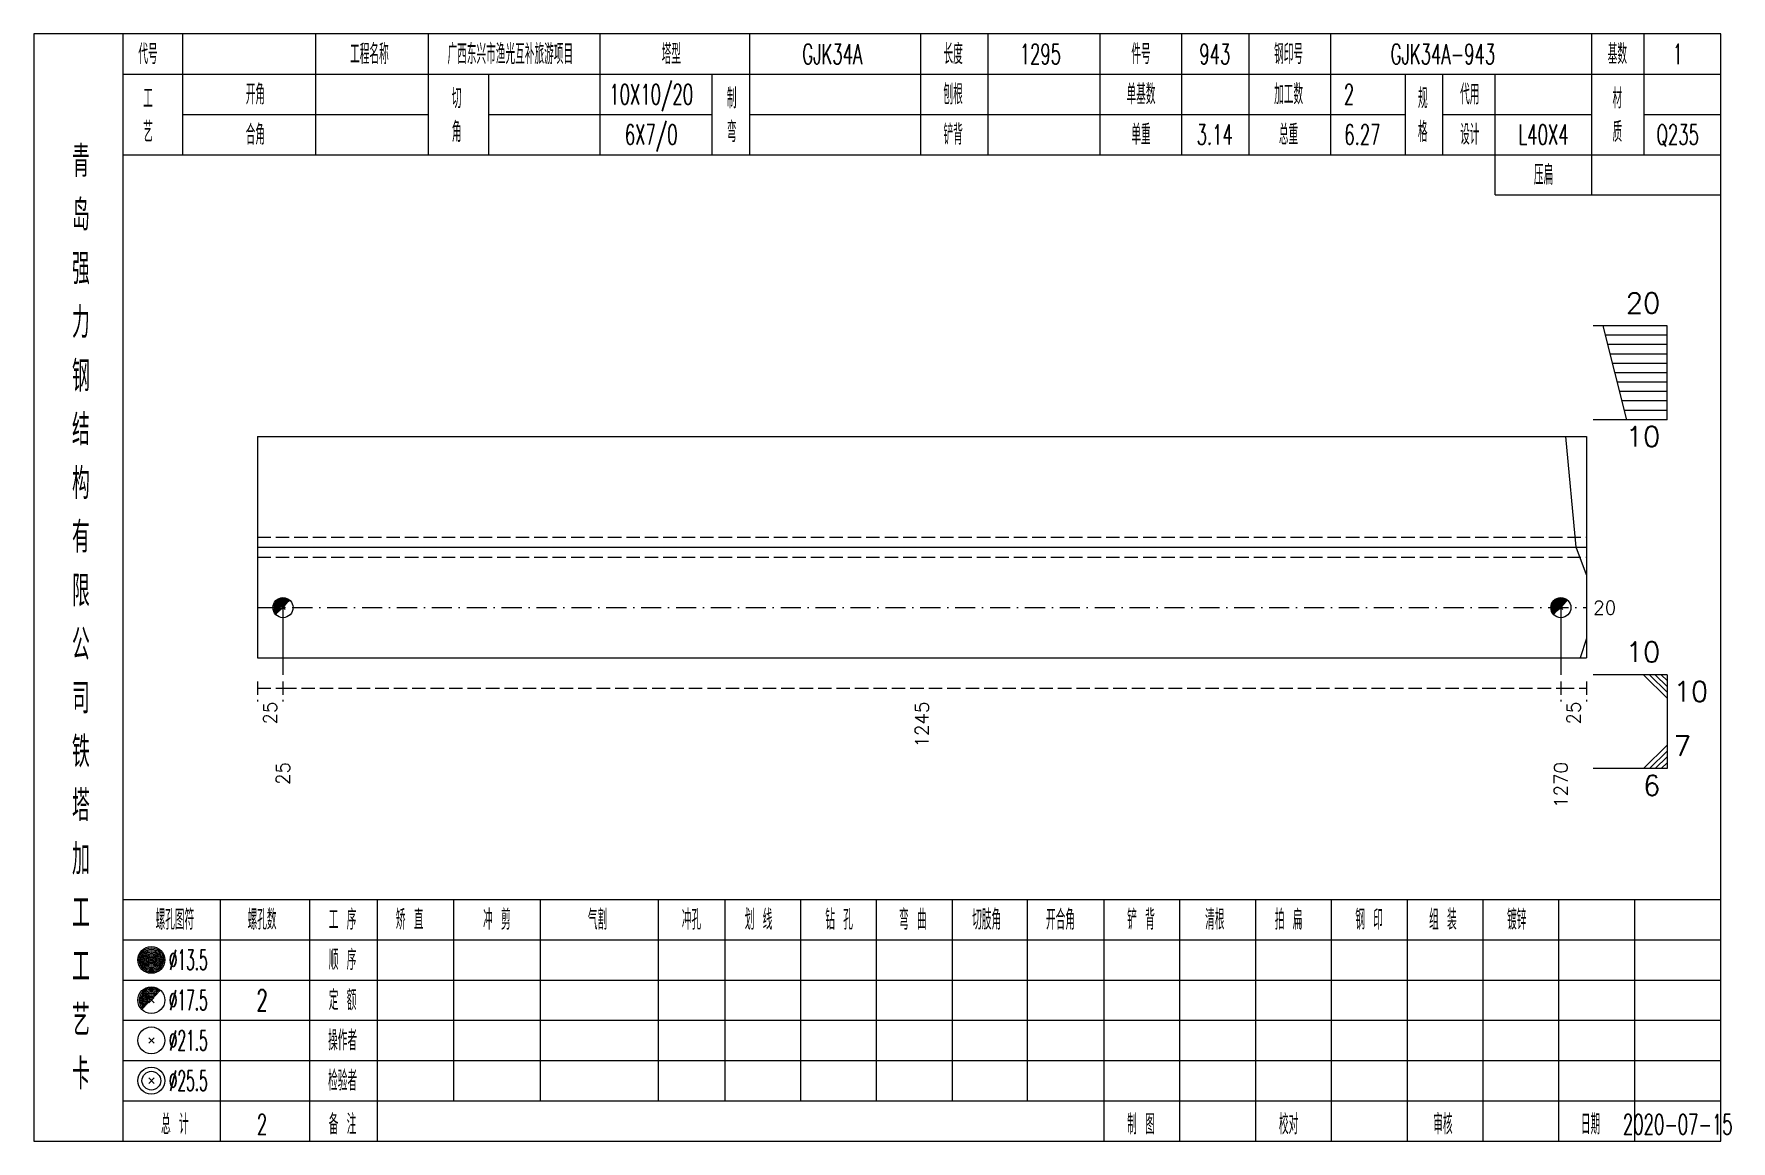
# Model space of a CAD drawing. Extents: x 0 to 2606, y -377 to 6479.
# Drawn here: x 522.8 to 775.7, y 1925 to 2090 of the extents above; entities that cross this region are included whole.
import ezdxf
from ezdxf.enums import TextEntityAlignment as Align

# ---------------------------------------------------------------- set-up
doc = ezdxf.new("R2010")
doc.units = 0
doc.header["$MEASUREMENT"] = 0
doc.linetypes.add('一点画线', pattern=[5.2, 3, -1, 0.2, -1])
doc.linetypes.add('虚线', pattern=[2.75, 2, -0.75])
doc.layers.get('0').update_dxf_attribs({"linetype": 'CONTINUOUS', "lineweight": 25})
doc.layers.add('1', color=7, linetype='CONTINUOUS', lineweight=25)
doc.layers.add('4', color=7, linetype='CONTINUOUS', lineweight=25)
doc.styles.get("Standard").update_dxf_attribs({"font": 'simplex.shx', "width": 0.7, "height": 3, "bigfont": 'gbhzfs.shx'})

msp = doc.modelspace()

# ---------------------------------------------------------------- texts
at = {"color": 7, "linetype": 'Continuous', "lineweight": 13}
for s, p in [('20', (765.2, 2047.5)), ('10', (765.2, 1995.5))]:
    msp.add_text(s, height=3, dxfattribs=at).set_placement(p, align=Align.BOTTOM_RIGHT)
for s, p in [('10', (765.2, 2031.5)), ('6', (765.2, 1979.5))]:
    msp.add_text(s, height=3, dxfattribs=at).set_placement(p, align=Align.TOP_RIGHT)
msp.add_text('20', height=2, dxfattribs=at).set_placement((755.2, 2004.5), align=Align.MIDDLE_LEFT)
msp.add_text('10', height=3, dxfattribs=at).set_placement((767.2, 1993.5), align=Align.TOP_LEFT)
at = {"color": 8, "linetype": 'Continuous', "lineweight": 9}
for s, p in [('25', (558.01, 1990.5)), ('1245', (655.15, 1990.5)), ('25', (752.29, 1990.5))]:
    msp.add_text(s, height=2, rotation=90, dxfattribs=at).set_placement(p, align=Align.MIDDLE_RIGHT)
at = {"color": 7, "linetype": 'Continuous', "lineweight": 13}
msp.add_text('7', height=3, dxfattribs=at).set_placement((767.2, 1981.5), align=Align.BOTTOM_LEFT)
at = {"layer": '1', "color": 7, "linetype": 'Continuous', "lineweight": 13}
for s, p in [('25', (559.92, 1981.5)), ('1270', (750.38, 1981.5))]:
    msp.add_text(s, height=2, rotation=90, dxfattribs=at).set_placement(p, align=Align.MIDDLE_RIGHT)
at = {"layer": '4', "color": 1, "linetype": 'Continuous', "lineweight": 13}
for s, height, width, p in [('代号', 3, 0.6, (539.8, 2087)), ('工程名称', 3, 0.6, (572.8, 2087)), ('广西东兴市渔光互补旅游项目', 3, 0.6, (593.8, 2087)), ('塔型', 3, 0.6, (617.8, 2087)), ('GJK34A', 3, 0.6, (641.8, 2087)), ('长度', 3, 0.6, (659.8, 2087)), ('1295', 3, 0.6, (672.8, 2087)), ('件号', 3, 0.6, (687.8, 2087)), ('943', 3, 0.6, (698.8, 2087)), ('钢印号', 3, 0.6, (709.8, 2087)), ('GJK34A-943', 3, 0.6, (732.8, 2087)), ('基数', 3, 0.6, (758.8, 2087)), ('1', 3, 0.6, (767.8, 2087)), ('工', 3, 0.6, (539.8, 2080.4)), ('开角', 3, 0.6, (555.8, 2081)), ('切', 3, 0.6, (585.8, 2080.4)), ('10X10/20', 3, 0.6, (614.8, 2081)), ('制', 3, 0.6, (626.8, 2080.4)), ('刨根', 3, 0.6, (659.8, 2081)), ('单基数', 3, 0.6, (687.8, 2081)), ('加工数', 3, 0.6, (709.8, 2081)), ('2', 3, 0.6, (718.8, 2081)), ('规', 3, 0.6, (729.8, 2080.4)), ('代用', 3, 0.6, (736.8, 2081)), ('材', 3, 0.6, (758.8, 2080.4)), ('艺', 3, 0.6, (539.8, 2075.4)), ('合角', 3, 0.6, (555.8, 2075)), ('角', 3, 0.6, (585.8, 2075.4)), ('6X7/0', 3, 0.6, (614.8, 2075)), ('弯', 3, 0.6, (626.8, 2075.4)), ('铲背', 3, 0.6, (659.8, 2075)), ('单重', 3, 0.6, (687.8, 2075)), ('总重', 3, 0.6, (709.8, 2075)), ('格', 3, 0.6, (729.8, 2075.4)), ('设计', 3, 0.6, (736.8, 2075)), ('质', 3, 0.6, (758.8, 2075.4)), ('3.14', 3, 0.6, (698.8, 2075)), ('6.27', 3, 0.6, (720.8, 2075)), ('L40X4', 3, 0.6, (747.8, 2075)), ('Q235', 3, 0.6, (767.8, 2075)), ('青', 4.6, 0.8, (529.8, 2071)), ('压扁', 3, 0.6, (747.8, 2069)), ('岛', 4.6, 0.8, (529.8, 2063)), ('强', 4.6, 0.8, (529.8, 2055)), ('力', 4.6, 0.8, (529.8, 2047)), ('钢', 4.6, 0.8, (529.8, 2039)), ('结', 4.6, 0.8, (529.8, 2031)), ('构', 4.6, 0.8, (529.8, 2023)), ('有', 4.6, 0.8, (529.8, 2015)), ('限', 4.6, 0.8, (529.8, 2007)), ('公', 4.6, 0.8, (529.8, 1999)), ('司', 4.6, 0.8, (529.8, 1991)), ('铁', 4.6, 0.8, (529.8, 1983)), ('塔', 4.6, 0.8, (529.8, 1975)), ('加', 4.6, 0.8, (529.8, 1967)), ('工', 4.6, 0.8, (529.8, 1959)), ('螺孔图符', 3, 0.6, (543.8, 1958)), ('螺孔数', 3, 0.6, (556.8, 1958)), ('工 序', 3, 0.6, (568.8, 1958)), ('矫 直', 3, 0.6, (578.8, 1958)), ('冲 剪', 3, 0.6, (591.8, 1958)), ('气割', 3, 0.6, (606.8, 1958)), ('冲孔', 3, 0.6, (620.8, 1958)), ('划 线', 3, 0.6, (630.8, 1958)), ('钻 孔', 3, 0.6, (642.8, 1958)), ('弯 曲', 3, 0.6, (653.8, 1958)), ('切肢角', 3, 0.6, (664.8, 1958)), ('开合角', 3, 0.6, (675.8, 1958)), ('铲 背', 3, 0.6, (687.8, 1958)), ('清根', 3, 0.6, (698.8, 1958)), ('拍 扁', 3, 0.6, (709.8, 1958)), ('钢 印', 3, 0.6, (721.8, 1958)), ('组 装', 3, 0.6, (732.8, 1958)), ('镀锌', 3, 0.6, (743.8, 1958)), ('工', 4.6, 0.8, (529.8, 1951)), ('%%C13.5', 3, 0.5, (545.8, 1952)), ('顺 序', 3, 0.6, (568.8, 1952)), ('定 额', 3, 0.6, (568.8, 1946)), ('艺', 4.6, 0.8, (529.8, 1943)), ('%%C17.5', 3, 0.5, (545.8, 1946)), ('2', 3.2, 0.6, (556.8, 1946)), ('%%C21.5', 3, 0.5, (545.8, 1940)), ('操作者', 3, 0.6, (568.8, 1940)), ('卡', 4.6, 0.8, (529.8, 1935)), ('%%C25.5', 3, 0.5, (545.8, 1934)), ('检验者', 3, 0.6, (568.8, 1934)), ('总 计', 3, 0.6, (543.8, 1927.5)), ('2', 3, 0.6, (556.8, 1927.5)), ('备 注', 3, 0.6, (568.8, 1927.5)), ('制 图', 3, 0.6, (687.8, 1927.5)), ('校对', 3, 0.6, (709.8, 1927.5)), ('审核', 3, 0.6, (732.8, 1927.5)), ('日期', 3, 0.6, (754.8, 1927.5)), ('2020-07-15', 3, 0.6, (767.8, 1927.5))]:
    msp.add_text(s, height=height, dxfattribs=dict(at, width=width)).set_placement(p, align=Align.MIDDLE_CENTER)

# ---------------------------------------------------------------- linework, layer by layer
at = {"color": 7, "linetype": 'Continuous', "lineweight": 13}
for p, q in [((766.2, 2046.5), (755.2, 2046.5)), ((760.2, 2032.5), (756.7, 2046.5)), ((766.2, 2032.5), (766.2, 2046.5)), ((766.2, 2045.1), (757.05, 2045.1)), ((766.2, 2043.7), (757.4, 2043.7)), ((766.2, 2042.3), (757.75, 2042.3)), ((766.2, 2040.9), (758.1, 2040.9)), ((766.2, 2039.5), (758.45, 2039.5)), ((766.2, 2038.1), (758.8, 2038.1)), ((766.2, 2036.7), (759.15, 2036.7)), ((766.2, 2035.3), (759.5, 2035.3)), ((766.2, 2033.9), (759.85, 2033.9)), ((766.2, 2032.5), (755.2, 2032.5)), ((752.67, 2013.5), (751.14, 2030)), ((754.2, 2009.38), (752.67, 2013.5)), ((559.92, 2004.5), (559.92, 1994.5)), ((750.38, 2004.5), (750.38, 1994.5)), ((754.2, 1999.89), (753.28, 1997)), ((766.2, 1994.5), (755.2, 1994.5)), ((762.7, 1994.5), (766.2, 1991)), ((763.57, 1994.5), (766.2, 1991.88)), ((764.45, 1994.5), (766.2, 1992.75)), ((765.32, 1994.5), (766.2, 1993.62)), ((766.2, 1994.5), (766.2, 1980.5)), ((762.7, 1980.5), (766.2, 1984)), ((763.57, 1980.5), (766.2, 1983.12)), ((764.45, 1980.5), (766.2, 1982.25)), ((765.32, 1980.5), (766.2, 1981.38)), ((766.2, 1980.5), (755.2, 1980.5))]:
    msp.add_line(p, q, dxfattribs=at)
at = {"color": 7, "linetype": 'Continuous', "lineweight": 18}
for p, q in [((556.1, 2030), (556.1, 1997)), ((556.1, 2030), (754.2, 2030)), ((754.2, 2030), (754.2, 1997)), ((556.1, 2013.5), (754.2, 2013.5))]:
    msp.add_line(p, q, dxfattribs=at)
at = {"color": 1, "linetype": '虚线', "lineweight": 18}
for p, q in [((556.1, 2015), (754.2, 2015)), ((556.1, 2012), (754.2, 2012))]:
    msp.add_line(p, q, dxfattribs=at)
at = {"color": 3, "linetype": '一点画线', "lineweight": 13}
msp.add_line((556.1, 2004.5), (754.2, 2004.5), dxfattribs=at)
at = {"color": 8, "linetype": '虚线', "lineweight": 9}
for p, q in [((556.1, 1993.5), (556.1, 1990.5)), ((559.92, 1993.5), (559.92, 1990.5)), ((559.92, 1993.5), (559.92, 1990.5)), ((750.38, 1993.5), (750.38, 1990.5)), ((750.38, 1993.5), (750.38, 1990.5)), ((754.2, 1993.5), (754.2, 1990.5)), ((556.1, 1992.5), (559.92, 1992.5)), ((559.92, 1992.5), (750.38, 1992.5)), ((750.38, 1992.5), (754.2, 1992.5))]:
    msp.add_line(p, q, dxfattribs=at)
at = {"layer": '1', "color": 7, "linetype": 'Continuous', "lineweight": 0}
for p, q in [((559.62, 2004.2), (560.22, 2004.8)), ((559.62, 2004.8), (560.22, 2004.2)), ((750.08, 2004.2), (750.68, 2004.8)), ((750.08, 2004.8), (750.68, 2004.2))]:
    msp.add_line(p, q, dxfattribs=at)
at = {"layer": '1', "color": 7, "linetype": 'Continuous', "lineweight": 18}
msp.add_line((556.1, 1997), (754.2, 1997), dxfattribs=at)
at = {"layer": '1', "color": 7, "linetype": 'Continuous', "lineweight": 13}
for centre in [(559.92, 2004.5), (750.38, 2004.5)]:
    msp.add_circle(centre, 1.5, dxfattribs=at)
for centre, radius in [((559.92, 2004.5), 1.35), ((559.92, 2004.5), 1.2), ((559.92, 2004.5), 1.05), ((559.92, 2004.5), 0.9), ((559.92, 2004.5), 0.75), ((559.92, 2004.5), 0.6), ((559.92, 2004.5), 0.45), ((559.92, 2004.5), 0.3), ((559.92, 2004.5), 0.15), ((750.38, 2004.5), 1.35), ((750.38, 2004.5), 1.2), ((750.38, 2004.5), 1.05), ((750.38, 2004.5), 0.9), ((750.38, 2004.5), 0.75), ((750.38, 2004.5), 0.6), ((750.38, 2004.5), 0.45), ((750.38, 2004.5), 0.3), ((750.38, 2004.5), 0.15)]:
    msp.add_arc(centre, radius, 45, 225, dxfattribs=at)
at = {"layer": '4', "color": 1, "linetype": 'Continuous', "lineweight": 18}
for p, q in [((536.1, 1925), (536.1, 2090)), ((545, 2072), (545, 2090)), ((564.8, 2072), (564.8, 2090)), ((581.6, 2072), (581.6, 2090)), ((607.2, 2072), (607.2, 2090)), ((629.5, 2072), (629.5, 2090)), ((655, 2072), (655, 2090)), ((665, 2072), (665, 2090)), ((681.7, 2072), (681.7, 2090)), ((693.9, 2072), (693.9, 2090)), ((703.9, 2072), (703.9, 2090)), ((716.1, 2072), (716.1, 2090)), ((755, 2066), (755, 2090)), ((762.8, 2072), (762.8, 2090)), ((536.1, 2084), (774.2, 2084)), ((590.6, 2072), (590.6, 2084)), ((623.9, 2072), (623.9, 2084)), ((727.2, 2072), (727.2, 2084)), ((732.8, 2072), (732.8, 2084)), ((740.6, 2066), (740.6, 2084)), ((545, 2078), (581.6, 2078)), ((590.6, 2078), (623.9, 2078)), ((629.5, 2078), (727.2, 2078)), ((732.8, 2078), (755, 2078)), ((762.8, 2078), (774.2, 2078)), ((536.1, 2072), (774.2, 2072)), ((740.6, 2066), (774.2, 2066)), ((536.1, 1961), (774.2, 1961)), ((550.6, 1925), (550.6, 1961)), ((563.9, 1925), (563.9, 1961)), ((574, 1925), (574, 1961)), ((585.4, 1931), (585.4, 1961)), ((598.3, 1931), (598.3, 1961)), ((615.9, 1931), (615.9, 1961)), ((625.8, 1931), (625.8, 1961)), ((637.1, 1931), (637.1, 1961)), ((648.4, 1931), (648.4, 1961)), ((659.7, 1931), (659.7, 1961)), ((670.9, 1931), (670.9, 1961)), ((682.3, 1931), (682.3, 1961)), ((693.6, 1931), (693.6, 1961)), ((704.9, 1931), (704.9, 1961)), ((716.2, 1931), (716.2, 1961)), ((727.5, 1931), (727.5, 1961)), ((738.8, 1931), (738.8, 1961)), ((750.1, 1931), (750.1, 1961)), ((761.4, 1931), (761.4, 1961)), ((536.1, 1955), (774.2, 1955)), ((536.1, 1949), (774.2, 1949)), ((536.1, 1943), (774.2, 1943)), ((536.1, 1937), (774.2, 1937)), ((536.1, 1931), (774.2, 1931)), ((682.3, 1925), (682.3, 1931)), ((693.6, 1925), (693.6, 1931)), ((704.9, 1925), (704.9, 1931)), ((716.2, 1925), (716.2, 1931)), ((727.5, 1925), (727.5, 1931)), ((738.8, 1925), (738.8, 1931)), ((750.1, 1925), (750.1, 1931)), ((761.4, 1925), (761.4, 1931))]:
    msp.add_line(p, q, dxfattribs=at)
at = {"layer": '4', "color": 7, "linetype": 'Continuous', "lineweight": 13}
for p, q in [((540.1, 1951.8), (540.5, 1952.2)), ((540.5, 1951.8), (540.1, 1952.2)), ((539.9, 1939.6), (540.7, 1940.4)), ((540.7, 1939.6), (539.9, 1940.4)), ((539.9, 1933.6), (540.7, 1934.4)), ((540.7, 1933.6), (539.9, 1934.4))]:
    msp.add_line(p, q, dxfattribs=at)
at = {"layer": '4', "color": 7, "linetype": 'Continuous', "lineweight": 0}
for p, q in [((539.9, 1945.6), (540.7, 1946.4)), ((539.9, 1946.4), (540.7, 1945.6))]:
    msp.add_line(p, q, dxfattribs=at)
at = {"layer": '4', "color": 1, "linetype": 'Continuous', "lineweight": 18}
msp.add_lwpolyline([(522.8, 2090), (522.8, 1925), (774.2, 1925), (774.2, 2090)], close=True, dxfattribs=at)
at = {"layer": '4', "color": 7, "linetype": 'Continuous', "lineweight": 13}
for centre, radius in [((540.3, 1952), 2), ((540.3, 1952), 1.8), ((540.3, 1952), 1.6), ((540.3, 1952), 1.4), ((540.3, 1952), 1.2), ((540.3, 1952), 1), ((540.3, 1952), 0.8), ((540.3, 1952), 0.6), ((540.3, 1952), 0.4), ((540.3, 1952), 0.2), ((540.3, 1946), 2), ((540.3, 1940), 2), ((540.3, 1934), 2), ((540.3, 1934), 1.4)]:
    msp.add_circle(centre, radius, dxfattribs=at)
for radius in [1.8, 1.6, 1.4, 1.2, 1, 0.8, 0.6, 0.4, 0.2]:
    msp.add_arc((540.3, 1946), radius, 45, 225, dxfattribs=at)

msp.set_redraw_order([(e.dxf.handle, doc.entitydb.next_handle()) for e in msp.query("TEXT MTEXT ATTDEF DIMENSION ARC_DIMENSION")])  # texts and dimensions are drawn at this point

doc.saveas('drawing.dxf')
